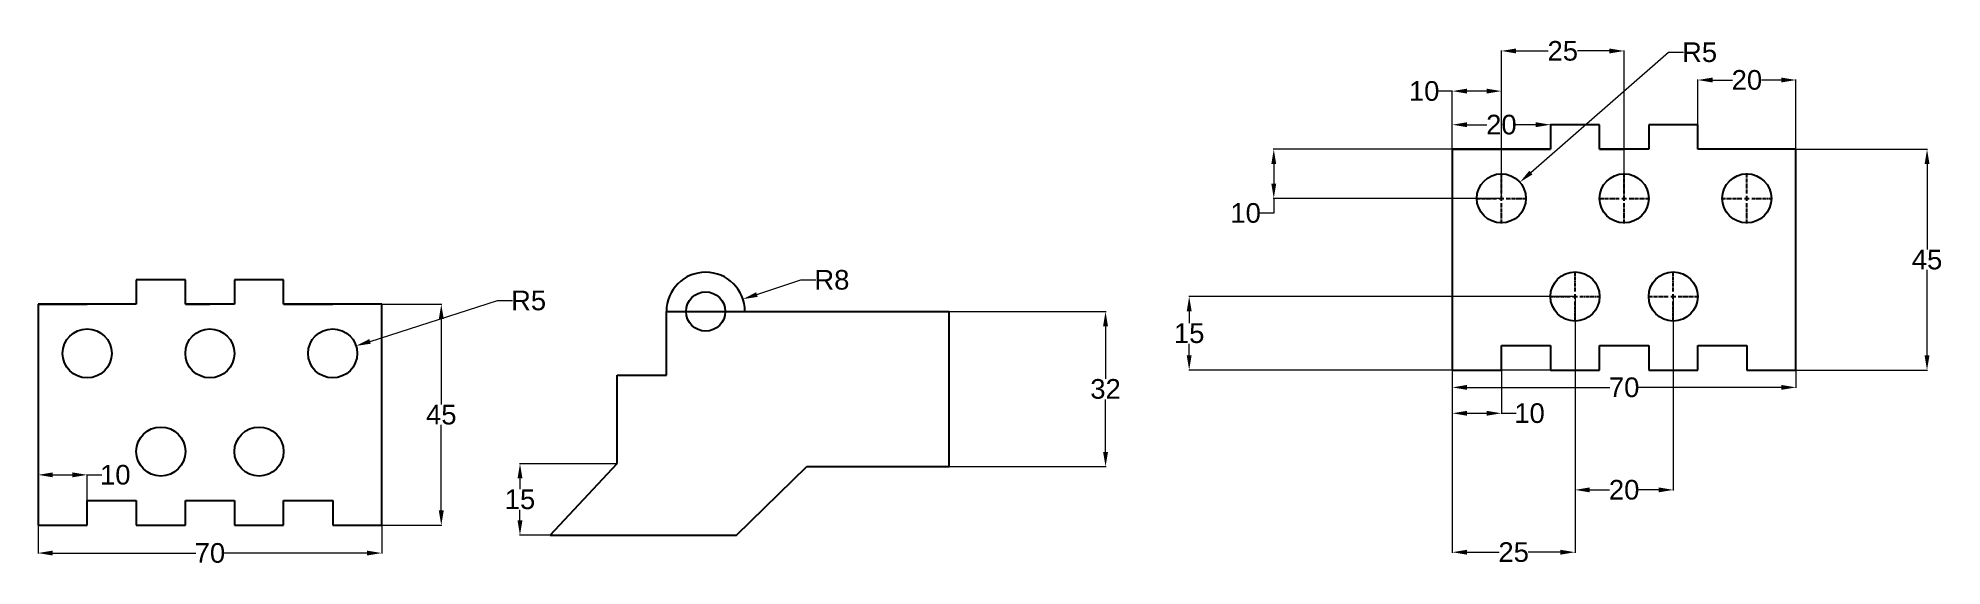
# Model space of a CAD drawing. Header units: inches. Extents: x 51 to 5125, y 41 to 357.
# Drawn here: x 50.6 to 438.4, y 40.8 to 148.4 of the extents above; entities that cross this region are included whole.
import ezdxf

# ---------------------------------------------------------------- set-up
doc = ezdxf.new("R2010")
doc.units = ezdxf.units.IN
doc.header["$MEASUREMENT"] = 0
doc.linetypes.add('CENTER2', pattern=[1.125, 0.75, -0.125, 0.125, -0.125])
doc.layers.add('AM_5', color=3, linetype='Continuous', lineweight=15)
doc.styles.get("Standard").update_dxf_attribs({"font": 'arial.ttf'})
doc.dimstyles.new('AM_ANSI$0', dxfattribs={"dimtxt": 4, "dimasz": 3, "dimexe": 0.1, "dimexo": 0.05, "dimgap": 0.06, "dimtad": 0, "dimtih": 1, "dimtoh": 1, "dimdec": 0, "dimzin": 7, "dimdsep": 46, "dimtxsty": 'Standard', "dimcen": 0, "dimclrd": 2, "dimclre": 1, "dimclrt": 3, "dimadec": 0, "dimazin": 2, "dimtp": 0.1, "dimtm": 0.1, "dimtfac": 0.71, "dimtdec": 0, "dimtofl": 0, "dimtmove": 0, "dimatfit": 3, "dimfxl": 1, "dimtfillclr": 1, "dimtolj": 1, "dimtzin": 7, "dimlwd": -1, "dimlwe": -1, "dimarcsym": 1})
doc.dimstyles.new('AM_ANSI$4', dxfattribs={"dimtxt": 4, "dimasz": 3, "dimexe": 0.1, "dimexo": 0.05, "dimgap": 0.06, "dimtad": 0, "dimtih": 1, "dimtoh": 1, "dimdec": 0, "dimzin": 7, "dimdsep": 46, "dimtxsty": 'Standard', "dimcen": 0, "dimclrd": 2, "dimclre": 1, "dimclrt": 3, "dimadec": 0, "dimazin": 2, "dimtp": 0.1, "dimtm": 0.1, "dimtfac": 0.71, "dimtdec": 0, "dimtofl": 0, "dimtmove": 0, "dimatfit": 0, "dimfxl": 1, "dimtfillclr": 1, "dimtolj": 1, "dimtzin": 7, "dimlwd": -1, "dimlwe": -1, "dimarcsym": 1})

msp = doc.modelspace()

# ---------------------------------------------------------------- blocks, each defined once
blk = doc.blocks.new('*D4')
at = {"layer": 'AM_5', "color": 1, "linetype": 'ByBlock', "transparency": 16777216}
for p, q in [((50.63, 49.1), (50.63, 43.37)), ((120.63, 49.1), (120.63, 43.37))]:
    blk.add_line(p, q, dxfattribs=at)
at = {"layer": 'AM_5', "color": 2, "linetype": 'ByBlock', "transparency": 16777216}
for p, q in [((53.63, 43.47), (82.73, 43.47)), ((117.63, 43.47), (88.53, 43.47))]:
    blk.add_line(p, q, dxfattribs=at)
at = {"layer": 'AM_5', "color": 2, "transparency": 16777216}
for points in [[(53.63, 43.97), (53.63, 42.97), (50.63, 43.47)], [(117.63, 43.97), (117.63, 42.97), (120.63, 43.47)]]:
    blk.add_solid(points, dxfattribs=at)
at = {"layer": 'Defpoints', "color": 0, "transparency": 16777216}
for p in [(50.63, 49.15), (120.63, 49.15), (120.63, 43.47)]:
    blk.add_point(p, dxfattribs=at)
at = {"layer": 'AM_5', "color": 3, "transparency": 16777216, "insert": (85.63, 43.47), "char_height": 4, "attachment_point": 5}
blk.add_mtext('\\A1;70', dxfattribs=at)
blk = doc.blocks.new('*D5')
at = {"layer": 'AM_5', "color": 1, "linetype": 'ByBlock', "transparency": 16777216}
for p, q in [((50.63, 52.45), (50.63, 59.5)), ((60.63, 52.45), (60.63, 59.5))]:
    blk.add_line(p, q, dxfattribs=at)
at = {"layer": 'AM_5', "color": 2, "linetype": 'ByBlock', "transparency": 16777216}
for p, q in [((53.63, 59.4), (57.63, 59.4)), ((60.63, 59.4), (63.63, 59.4))]:
    blk.add_line(p, q, dxfattribs=at)
at = {"layer": 'AM_5', "color": 2, "transparency": 16777216}
for points in [[(53.63, 59.9), (53.63, 58.9), (50.63, 59.4)], [(57.63, 59.9), (57.63, 58.9), (60.63, 59.4)]]:
    blk.add_solid(points, dxfattribs=at)
at = {"layer": 'Defpoints', "color": 0, "transparency": 16777216}
for p in [(60.63, 59.4), (50.63, 52.4), (60.63, 52.4)]:
    blk.add_point(p, dxfattribs=at)
at = {"layer": 'AM_5', "color": 3, "transparency": 16777216, "insert": (66.36, 59.4), "char_height": 4, "attachment_point": 5}
blk.add_mtext('\\A1;10', dxfattribs=at)
blk = doc.blocks.new('*D6')
at = {"layer": 'AM_5', "color": 1, "linetype": 'ByBlock', "transparency": 16777216}
for p, q in [((117.45, 94.15), (132.85, 94.15)), ((117.45, 49.15), (132.85, 49.15))]:
    blk.add_line(p, q, dxfattribs=at)
at = {"layer": 'AM_5', "color": 2, "linetype": 'ByBlock', "transparency": 16777216}
for p, q in [((132.75, 91.15), (132.75, 73.74)), ((132.75, 52.15), (132.75, 69.56))]:
    blk.add_line(p, q, dxfattribs=at)
at = {"layer": 'AM_5', "color": 2, "transparency": 16777216}
for points in [[(132.25, 91.15), (133.25, 91.15), (132.75, 94.15)], [(132.25, 52.15), (133.25, 52.15), (132.75, 49.15)]]:
    blk.add_solid(points, dxfattribs=at)
at = {"layer": 'Defpoints', "color": 0, "transparency": 16777216}
for p in [(117.4, 94.15), (117.4, 49.15), (132.75, 49.15)]:
    blk.add_point(p, dxfattribs=at)
at = {"layer": 'AM_5', "color": 3, "transparency": 16777216, "insert": (132.75, 71.65), "char_height": 4, "attachment_point": 5}
blk.add_mtext('\\A1;45', dxfattribs=at)
blk = doc.blocks.new('*D7')
at = {"layer": 'AM_5', "color": 2, "linetype": 'ByBlock', "transparency": 16777216}
for p, q in [((118.25, 86.59), (144.23, 94.91)), ((144.23, 94.91), (147.23, 94.91))]:
    blk.add_line(p, q, dxfattribs=at)
at = {"layer": 'AM_5', "color": 2, "transparency": 16777216}
blk.add_solid([(118.1, 87.07), (118.4, 86.12), (115.39, 85.68)], dxfattribs=at)
at = {"layer": 'Defpoints', "color": 0, "transparency": 16777216}
for p in [(115.39, 85.68), (110.63, 84.15)]:
    blk.add_point(p, dxfattribs=at)
at = {"layer": 'AM_5', "color": 3, "transparency": 16777216, "insert": (150.53, 94.91), "char_height": 4, "attachment_point": 5}
blk.add_mtext('\\A1;R5', dxfattribs=at)
blk = doc.blocks.new('*D8')
at = {"layer": 'AM_5', "color": 2, "linetype": 'ByBlock', "transparency": 16777216}
for p, q in [((197.04, 96.14), (206.01, 99.12)), ((206.01, 99.12), (209.01, 99.12))]:
    blk.add_line(p, q, dxfattribs=at)
at = {"layer": 'AM_5', "color": 2, "transparency": 16777216}
blk.add_solid([(196.88, 96.62), (197.19, 95.67), (194.19, 95.2)], dxfattribs=at)
at = {"layer": 'Defpoints', "color": 0, "transparency": 16777216}
for p in [(194.19, 95.2), (186.59, 92.68)]:
    blk.add_point(p, dxfattribs=at)
at = {"layer": 'AM_5', "color": 3, "transparency": 16777216, "insert": (212.3, 99.12), "char_height": 4, "attachment_point": 5}
blk.add_mtext('\\A1;R8', dxfattribs=at)
blk = doc.blocks.new('*D9')
at = {"layer": 'AM_5', "color": 1, "linetype": 'ByBlock', "transparency": 16777216}
for p, q in [((168.54, 61.68), (148.68, 61.68)), ((168.54, 47.11), (148.68, 47.11))]:
    blk.add_line(p, q, dxfattribs=at)
at = {"layer": 'AM_5', "color": 2, "linetype": 'ByBlock', "transparency": 16777216}
for p, q in [((148.78, 58.68), (148.78, 56.5)), ((148.78, 50.11), (148.78, 52.3))]:
    blk.add_line(p, q, dxfattribs=at)
at = {"layer": 'AM_5', "color": 2, "transparency": 16777216}
for points in [[(148.28, 58.68), (149.28, 58.68), (148.78, 61.68)], [(148.28, 50.11), (149.28, 50.11), (148.78, 47.11)]]:
    blk.add_solid(points, dxfattribs=at)
at = {"layer": 'Defpoints', "color": 0, "transparency": 16777216}
for p in [(168.59, 61.68), (148.78, 47.11), (168.59, 47.11)]:
    blk.add_point(p, dxfattribs=at)
at = {"layer": 'AM_5', "color": 3, "transparency": 16777216, "insert": (148.78, 54.4), "char_height": 4, "attachment_point": 5}
blk.add_mtext('\\A1;15', dxfattribs=at)
blk = doc.blocks.new('*D10')
at = {"layer": 'AM_5', "color": 1, "linetype": 'ByBlock', "transparency": 16777216}
for p, q in [((236.25, 92.68), (268.14, 92.68)), ((236.25, 61.09), (268.14, 61.09))]:
    blk.add_line(p, q, dxfattribs=at)
at = {"layer": 'AM_5', "color": 2, "linetype": 'ByBlock', "transparency": 16777216}
for p, q in [((268.04, 89.68), (268.04, 78.99)), ((268.04, 64.09), (268.04, 74.78))]:
    blk.add_line(p, q, dxfattribs=at)
at = {"layer": 'AM_5', "color": 2, "transparency": 16777216}
for points in [[(267.54, 89.68), (268.54, 89.68), (268.04, 92.68)], [(267.54, 64.09), (268.54, 64.09), (268.04, 61.09)]]:
    blk.add_solid(points, dxfattribs=at)
at = {"layer": 'Defpoints', "color": 0, "transparency": 16777216}
for p in [(236.2, 92.68), (236.2, 61.09), (268.04, 61.09)]:
    blk.add_point(p, dxfattribs=at)
at = {"layer": 'AM_5', "color": 3, "transparency": 16777216, "insert": (268.04, 76.89), "char_height": 4, "attachment_point": 5}
blk.add_mtext('\\A1;32', dxfattribs=at)
blk = doc.blocks.new('*D16')
at = {"layer": 'AM_5', "color": 1, "linetype": 'ByBlock', "transparency": 16777216}
for p, q in [((338.66, 80.69), (338.66, 71.85)), ((348.66, 80.69), (348.66, 71.85))]:
    blk.add_line(p, q, dxfattribs=at)
at = {"layer": 'AM_5', "color": 2, "linetype": 'ByBlock', "transparency": 16777216}
for p, q in [((341.66, 71.95), (345.66, 71.95)), ((348.66, 71.95), (351.66, 71.95))]:
    blk.add_line(p, q, dxfattribs=at)
at = {"layer": 'AM_5', "color": 2, "transparency": 16777216}
for points in [[(341.66, 72.45), (341.66, 71.45), (338.66, 71.95)], [(345.66, 72.45), (345.66, 71.45), (348.66, 71.95)]]:
    blk.add_solid(points, dxfattribs=at)
at = {"layer": 'Defpoints', "color": 0, "transparency": 16777216}
for p in [(338.66, 80.74), (348.66, 80.74), (348.66, 71.95)]:
    blk.add_point(p, dxfattribs=at)
at = {"layer": 'AM_5', "color": 3, "transparency": 16777216, "insert": (354.39, 71.95), "char_height": 4, "attachment_point": 5}
blk.add_mtext('\\A1;10', dxfattribs=at)
blk = doc.blocks.new('*D18')
at = {"layer": 'AM_5', "color": 1, "linetype": 'ByBlock', "transparency": 16777216}
for p, q in [((338.66, 80.69), (338.66, 77.12)), ((408.66, 80.69), (408.66, 77.12))]:
    blk.add_line(p, q, dxfattribs=at)
at = {"layer": 'AM_5', "color": 2, "linetype": 'ByBlock', "transparency": 16777216}
for p, q in [((341.66, 77.22), (370.75, 77.22)), ((405.66, 77.22), (376.56, 77.22))]:
    blk.add_line(p, q, dxfattribs=at)
at = {"layer": 'AM_5', "color": 2, "transparency": 16777216}
for points in [[(341.66, 77.72), (341.66, 76.72), (338.66, 77.22)], [(405.66, 77.72), (405.66, 76.72), (408.66, 77.22)]]:
    blk.add_solid(points, dxfattribs=at)
at = {"layer": 'Defpoints', "color": 0, "transparency": 16777216}
for p in [(338.66, 80.74), (408.66, 80.74), (408.66, 77.22)]:
    blk.add_point(p, dxfattribs=at)
at = {"layer": 'AM_5', "color": 3, "transparency": 16777216, "insert": (373.66, 77.22), "char_height": 4, "attachment_point": 5}
blk.add_mtext('\\A1;70', dxfattribs=at)
blk = doc.blocks.new('*D17')
at = {"layer": 'AM_5', "color": 1, "linetype": 'ByBlock', "transparency": 16777216}
for p, q in [((338.66, 125.79), (338.66, 130.84)), ((358.66, 128.29), (358.66, 130.84))]:
    blk.add_line(p, q, dxfattribs=at)
at = {"layer": 'AM_5', "color": 2, "linetype": 'ByBlock', "transparency": 16777216}
for p, q in [((341.66, 130.74), (345.7, 130.74)), ((355.66, 130.74), (351.61, 130.74))]:
    blk.add_line(p, q, dxfattribs=at)
at = {"layer": 'AM_5', "color": 2, "transparency": 16777216}
for points in [[(341.66, 131.24), (341.66, 130.24), (338.66, 130.74)], [(355.66, 131.24), (355.66, 130.24), (358.66, 130.74)]]:
    blk.add_solid(points, dxfattribs=at)
at = {"layer": 'Defpoints', "color": 0, "transparency": 16777216}
for p in [(358.66, 130.74), (358.66, 128.24), (338.66, 125.74)]:
    blk.add_point(p, dxfattribs=at)
at = {"layer": 'AM_5', "color": 3, "transparency": 16777216, "insert": (348.66, 130.74), "char_height": 4, "attachment_point": 5}
blk.add_mtext('\\A1;20', dxfattribs=at)
blk = doc.blocks.new('*D19')
at = {"layer": 'AM_5', "color": 1, "linetype": 'ByBlock', "transparency": 16777216}
for p, q in [((408.71, 125.74), (435.45, 125.74)), ((408.71, 80.74), (435.45, 80.74))]:
    blk.add_line(p, q, dxfattribs=at)
at = {"layer": 'AM_5', "color": 2, "linetype": 'ByBlock', "transparency": 16777216}
for p, q in [((435.35, 122.74), (435.35, 105.33)), ((435.35, 83.74), (435.35, 101.14))]:
    blk.add_line(p, q, dxfattribs=at)
at = {"layer": 'AM_5', "color": 2, "transparency": 16777216}
for points in [[(434.85, 122.74), (435.85, 122.74), (435.35, 125.74)], [(434.85, 83.74), (435.85, 83.74), (435.35, 80.74)]]:
    blk.add_solid(points, dxfattribs=at)
at = {"layer": 'Defpoints', "color": 0, "transparency": 16777216}
for p in [(408.66, 125.74), (408.66, 80.74), (435.35, 80.74)]:
    blk.add_point(p, dxfattribs=at)
at = {"layer": 'AM_5', "color": 3, "transparency": 16777216, "insert": (435.35, 103.24), "char_height": 4, "attachment_point": 5}
blk.add_mtext('\\A1;45', dxfattribs=at)
blk = doc.blocks.new('*D20')
at = {"layer": 'AM_5', "color": 1, "linetype": 'ByBlock', "transparency": 16777216}
for p, q in [((338.66, 80.69), (338.66, 43.54)), ((363.66, 80.69), (363.66, 43.54))]:
    blk.add_line(p, q, dxfattribs=at)
at = {"layer": 'AM_5', "color": 2, "linetype": 'ByBlock', "transparency": 16777216}
for p, q in [((341.66, 43.64), (348.18, 43.64)), ((360.66, 43.64), (354.13, 43.64))]:
    blk.add_line(p, q, dxfattribs=at)
at = {"layer": 'AM_5', "color": 2, "transparency": 16777216}
for points in [[(341.66, 44.14), (341.66, 43.14), (338.66, 43.64)], [(360.66, 44.14), (360.66, 43.14), (363.66, 43.64)]]:
    blk.add_solid(points, dxfattribs=at)
at = {"layer": 'Defpoints', "color": 0, "transparency": 16777216}
for p in [(338.66, 80.74), (363.66, 80.74), (363.66, 43.64)]:
    blk.add_point(p, dxfattribs=at)
at = {"layer": 'AM_5', "color": 3, "transparency": 16777216, "insert": (351.16, 43.64), "char_height": 4, "attachment_point": 5}
blk.add_mtext('\\A1;25', dxfattribs=at)
blk = doc.blocks.new('*D21')
at = {"layer": 'AM_5', "color": 1, "linetype": 'ByBlock', "transparency": 16777216}
for p, q in [((363.61, 95.74), (284.97, 95.74)), ((363.61, 80.74), (284.97, 80.74))]:
    blk.add_line(p, q, dxfattribs=at)
at = {"layer": 'AM_5', "color": 2, "linetype": 'ByBlock', "transparency": 16777216}
for p, q in [((285.07, 92.74), (285.07, 90.34)), ((285.07, 83.74), (285.07, 86.13))]:
    blk.add_line(p, q, dxfattribs=at)
at = {"layer": 'AM_5', "color": 2, "transparency": 16777216}
for points in [[(284.57, 92.74), (285.57, 92.74), (285.07, 95.74)], [(284.57, 83.74), (285.57, 83.74), (285.07, 80.74)]]:
    blk.add_solid(points, dxfattribs=at)
at = {"layer": 'Defpoints', "color": 0, "transparency": 16777216}
for p in [(285.07, 95.74), (363.66, 95.74), (363.66, 80.74)]:
    blk.add_point(p, dxfattribs=at)
at = {"layer": 'AM_5', "color": 3, "transparency": 16777216, "insert": (285.07, 88.24), "char_height": 4, "attachment_point": 5}
blk.add_mtext('\\A1;15', dxfattribs=at)
blk = doc.blocks.new('*D22')
at = {"layer": 'AM_5', "color": 2, "linetype": 'ByBlock', "transparency": 16777216}
for p, q in [((354.68, 121), (382.72, 145.49)), ((382.72, 145.49), (385.72, 145.49))]:
    blk.add_line(p, q, dxfattribs=at)
at = {"layer": 'AM_5', "color": 2, "transparency": 16777216}
blk.add_solid([(354.35, 121.37), (355.01, 120.62), (352.42, 119.02)], dxfattribs=at)
at = {"layer": 'Defpoints', "color": 0, "transparency": 16777216}
for p in [(352.42, 119.02), (348.66, 115.74)]:
    blk.add_point(p, dxfattribs=at)
at = {"layer": 'AM_5', "color": 3, "transparency": 16777216, "insert": (389.02, 145.49), "char_height": 4, "attachment_point": 5}
blk.add_mtext('\\A1;R5', dxfattribs=at)
blk = doc.blocks.new('*D23')
at = {"layer": 'AM_5', "color": 1, "linetype": 'ByBlock', "transparency": 16777216}
for p, q in [((348.66, 115.79), (348.66, 145.87)), ((373.66, 115.79), (373.66, 145.87))]:
    blk.add_line(p, q, dxfattribs=at)
at = {"layer": 'AM_5', "color": 2, "linetype": 'ByBlock', "transparency": 16777216}
for p, q in [((351.66, 145.77), (358.18, 145.77)), ((370.66, 145.77), (364.13, 145.77))]:
    blk.add_line(p, q, dxfattribs=at)
at = {"layer": 'AM_5', "color": 2, "transparency": 16777216}
for points in [[(351.66, 146.27), (351.66, 145.27), (348.66, 145.77)], [(370.66, 146.27), (370.66, 145.27), (373.66, 145.77)]]:
    blk.add_solid(points, dxfattribs=at)
at = {"layer": 'Defpoints', "color": 0, "transparency": 16777216}
for p in [(373.66, 145.77), (348.66, 115.74), (373.66, 115.74)]:
    blk.add_point(p, dxfattribs=at)
at = {"layer": 'AM_5', "color": 3, "transparency": 16777216, "insert": (361.16, 145.77), "char_height": 4, "attachment_point": 5}
blk.add_mtext('\\A1;25', dxfattribs=at)
blk = doc.blocks.new('*D24')
at = {"layer": 'AM_5', "color": 2, "linetype": 'ByBlock', "transparency": 16777216}
for p, q in [((338.66, 137.59), (335.66, 137.59)), ((345.66, 137.59), (341.66, 137.59))]:
    blk.add_line(p, q, dxfattribs=at)
at = {"layer": 'AM_5', "color": 1, "linetype": 'ByBlock', "transparency": 16777216}
for p, q in [((338.66, 115.79), (338.66, 137.69)), ((348.66, 115.79), (348.66, 137.69))]:
    blk.add_line(p, q, dxfattribs=at)
at = {"layer": 'AM_5', "color": 2, "transparency": 16777216}
for points in [[(341.66, 138.09), (341.66, 137.09), (338.66, 137.59)], [(345.66, 138.09), (345.66, 137.09), (348.66, 137.59)]]:
    blk.add_solid(points, dxfattribs=at)
at = {"layer": 'Defpoints', "color": 0, "transparency": 16777216}
for p in [(338.66, 137.59), (338.66, 115.74), (348.66, 115.74)]:
    blk.add_point(p, dxfattribs=at)
at = {"layer": 'AM_5', "color": 3, "transparency": 16777216, "insert": (332.93, 137.59), "char_height": 4, "attachment_point": 5}
blk.add_mtext('\\A1;10', dxfattribs=at)
blk = doc.blocks.new('*D25')
at = {"layer": 'AM_5', "color": 1, "linetype": 'ByBlock', "transparency": 16777216}
for p, q in [((363.66, 95.69), (363.66, 56.24)), ((383.66, 95.69), (383.66, 56.24))]:
    blk.add_line(p, q, dxfattribs=at)
at = {"layer": 'AM_5', "color": 2, "linetype": 'ByBlock', "transparency": 16777216}
for p, q in [((366.66, 56.34), (370.7, 56.34)), ((380.66, 56.34), (376.61, 56.34))]:
    blk.add_line(p, q, dxfattribs=at)
at = {"layer": 'AM_5', "color": 2, "transparency": 16777216}
for points in [[(366.66, 56.84), (366.66, 55.84), (363.66, 56.34)], [(380.66, 56.84), (380.66, 55.84), (383.66, 56.34)]]:
    blk.add_solid(points, dxfattribs=at)
at = {"layer": 'Defpoints', "color": 0, "transparency": 16777216}
for p in [(363.66, 95.74), (383.66, 95.74), (383.66, 56.34)]:
    blk.add_point(p, dxfattribs=at)
at = {"layer": 'AM_5', "color": 3, "transparency": 16777216, "insert": (373.66, 56.34), "char_height": 4, "attachment_point": 5}
blk.add_mtext('\\A1;20', dxfattribs=at)
blk = doc.blocks.new('*D26')
at = {"layer": 'AM_5', "color": 1, "linetype": 'ByBlock', "transparency": 16777216}
for p, q in [((388.66, 125.79), (388.66, 139.95)), ((408.66, 125.79), (408.66, 139.95))]:
    blk.add_line(p, q, dxfattribs=at)
at = {"layer": 'AM_5', "color": 2, "linetype": 'ByBlock', "transparency": 16777216}
for p, q in [((391.66, 139.85), (395.7, 139.85)), ((405.66, 139.85), (401.61, 139.85))]:
    blk.add_line(p, q, dxfattribs=at)
at = {"layer": 'AM_5', "color": 2, "transparency": 16777216}
for points in [[(391.66, 140.35), (391.66, 139.35), (388.66, 139.85)], [(405.66, 140.35), (405.66, 139.35), (408.66, 139.85)]]:
    blk.add_solid(points, dxfattribs=at)
at = {"layer": 'Defpoints', "color": 0, "transparency": 16777216}
for p in [(408.66, 139.85), (388.66, 125.74), (408.66, 125.74)]:
    blk.add_point(p, dxfattribs=at)
at = {"layer": 'AM_5', "color": 3, "transparency": 16777216, "insert": (398.66, 139.85), "char_height": 4, "attachment_point": 5}
blk.add_mtext('\\A1;20', dxfattribs=at)
blk = doc.blocks.new('*D27')
at = {"layer": 'AM_5', "color": 1, "linetype": 'ByBlock', "transparency": 16777216}
for p, q in [((348.61, 125.74), (302.2, 125.74)), ((348.61, 115.74), (302.2, 115.74))]:
    blk.add_line(p, q, dxfattribs=at)
at = {"layer": 'AM_5', "color": 2, "linetype": 'ByBlock', "transparency": 16777216}
for p, q in [((302.3, 122.74), (302.3, 118.74)), ((302.3, 112.74), (299.3, 112.74)), ((302.3, 115.74), (302.3, 112.74))]:
    blk.add_line(p, q, dxfattribs=at)
at = {"layer": 'AM_5', "color": 2, "transparency": 16777216}
for points in [[(301.8, 122.74), (302.8, 122.74), (302.3, 125.74)], [(301.8, 118.74), (302.8, 118.74), (302.3, 115.74)]]:
    blk.add_solid(points, dxfattribs=at)
at = {"layer": 'Defpoints', "color": 0, "transparency": 16777216}
for p in [(348.66, 125.74), (302.3, 115.74), (348.66, 115.74)]:
    blk.add_point(p, dxfattribs=at)
at = {"layer": 'AM_5', "color": 3, "transparency": 16777216, "insert": (296.57, 112.74), "char_height": 4, "attachment_point": 5}
blk.add_mtext('\\A1;10', dxfattribs=at)
blk = doc.blocks.new('*U11')
at = {"color": 0, "linetype": 'CENTER2', "transparency": 16777216}
for p, q in [((0, 1), (0, 5.12)), ((-5.12, 0), (-1, 0)), ((1, 0), (5.12, 0)), ((0, -5.12), (0, -1))]:
    blk.add_line(p, q, dxfattribs=at)
at = {"color": 0, "linetype": 'Continuous', "transparency": 16777216}
for p, q in [((-0.5, 0), (0.5, 0)), ((0, -0.5), (0, 0.5))]:
    blk.add_line(p, q, dxfattribs=at)
blk = doc.blocks.new('*U12')
at = {"color": 0, "linetype": 'CENTER2', "transparency": 16777216}
for p, q in [((0, 1), (0, 5.12)), ((-5.12, 0), (-1, 0)), ((1, 0), (5.12, 0)), ((0, -5.12), (0, -1))]:
    blk.add_line(p, q, dxfattribs=at)
at = {"color": 0, "linetype": 'Continuous', "transparency": 16777216}
for p, q in [((-0.5, 0), (0.5, 0)), ((0, -0.5), (0, 0.5))]:
    blk.add_line(p, q, dxfattribs=at)
blk = doc.blocks.new('*U13')
at = {"color": 0, "linetype": 'CENTER2', "transparency": 16777216}
for p, q in [((0, 1), (0, 5.12)), ((-5.12, 0), (-1, 0)), ((1, 0), (5.12, 0)), ((0, -5.12), (0, -1))]:
    blk.add_line(p, q, dxfattribs=at)
at = {"color": 0, "linetype": 'Continuous', "transparency": 16777216}
for p, q in [((-0.5, 0), (0.5, 0)), ((0, -0.5), (0, 0.5))]:
    blk.add_line(p, q, dxfattribs=at)
blk = doc.blocks.new('*U14')
at = {"color": 0, "linetype": 'CENTER2', "transparency": 16777216}
for p, q in [((0, 1), (0, 5.12)), ((-5.12, 0), (-1, 0)), ((1, 0), (5.12, 0)), ((0, -5.12), (0, -1))]:
    blk.add_line(p, q, dxfattribs=at)
at = {"color": 0, "linetype": 'Continuous', "transparency": 16777216}
for p, q in [((-0.5, 0), (0.5, 0)), ((0, -0.5), (0, 0.5))]:
    blk.add_line(p, q, dxfattribs=at)
blk = doc.blocks.new('*U15')
at = {"color": 0, "linetype": 'CENTER2', "transparency": 16777216}
for p, q in [((0, 1), (0, 5.12)), ((-5.12, 0), (-1, 0)), ((1, 0), (5.12, 0)), ((0, -5.12), (0, -1))]:
    blk.add_line(p, q, dxfattribs=at)
at = {"color": 0, "linetype": 'Continuous', "transparency": 16777216}
for p, q in [((-0.5, 0), (0.5, 0)), ((0, -0.5), (0, 0.5))]:
    blk.add_line(p, q, dxfattribs=at)

# ---------------------------------------------------------------- dimensions: what is measured, and where the dimension line sits
at = {"layer": 'AM_5'}
for base, p1, p2, picture, middle in [((373.6558, 145.77125), (348.6558, 115.73579), (373.6558, 115.73579), '*D23', (361.1558, 145.77125)), ((338.6558, 137.58974), (348.6558, 115.73579), (338.6558, 115.73579), '*D24', (332.92595, 137.58974)), ((358.6558, 130.73579), (338.6558, 125.73579), (358.6558, 128.23579), '*D17', (348.6558, 130.73579)), ((383.6558, 56.33881), (363.6558, 95.73579), (383.6558, 95.73579), '*D25', (373.6558, 56.33881)), ((348.6558, 71.95296), (338.6558, 80.73579), (348.6558, 80.73579), '*D16', (354.38565, 71.95296)), ((408.6558, 77.21578), (338.6558, 80.73579), (408.6558, 80.73579), '*D18', (373.6558, 77.21578)), ((363.6558, 43.64335), (338.6558, 80.73579), (363.6558, 80.73579), '*D20', (351.1558, 43.64335)), ((60.63137, 59.39861), (50.63137, 52.40296), (60.63137, 52.40296), '*D5', (66.36122, 59.39861)), ((120.63137, 43.46877), (50.63137, 49.15073), (120.63137, 49.15073), '*D4', (85.63137, 43.46877))]:
    dim = msp.add_linear_dim(base=base, p1=p1, p2=p2, dimstyle='AM_ANSI$0', override={"dimpost": ''}, dxfattribs=at)
    dim.commit()
    dim.dimension.update_dxf_attribs({"geometry": picture, "text_midpoint": middle})
for center, mpoint, picture, middle in [((348.6558, 115.73579), (352.42179, 119.02476), '*D22', (389.02456, 145.48913)), ((186.59443, 92.6842), (194.18848, 95.20024), '*D8', (212.29917, 99.1169)), ((110.63137, 84.15073), (115.39302, 85.67608), '*D7', (150.53397, 94.91496))]:
    dim = msp.add_radius_dim(center=center, mpoint=mpoint, dimstyle='AM_ANSI$4', override={"dimpost": ''}, dxfattribs=at)
    dim.commit()
    dim.dimension.update_dxf_attribs({"geometry": picture, "text_midpoint": middle, "dimtype": 164})
dim = msp.add_linear_dim(base=(408.6558, 139.84671), p1=(388.6558, 125.73579), p2=(408.6558, 125.73579), dimstyle='AM_ANSI$0', dxfattribs=at)
dim.commit()
dim.dimension.update_dxf_attribs({"geometry": '*D26', "text_midpoint": (398.6558, 139.84671)})
for base, p1, p2, picture, middle in [((302.30153, 115.73579), (348.6558, 125.73579), (348.6558, 115.73579), '*D27', (296.57168, 112.73579)), ((435.35217, 80.73579), (408.6558, 125.73579), (408.6558, 80.73579), '*D19', (435.35217, 103.23579)), ((132.7533, 49.15073), (117.39727, 94.15073), (117.39727, 49.15073), '*D6', (132.7533, 71.65073)), ((285.06992, 95.73579), (363.6558, 80.73579), (363.6558, 95.73579), '*D21', (285.06992, 88.23579)), ((268.04381, 61.08638), (236.20366, 92.6842), (236.20366, 61.08638), '*D10', (268.04381, 76.88529)), ((148.77601, 47.11332), (168.59443, 61.6842), (168.59443, 47.11332), '*D9', (148.77601, 54.39876))]:
    dim = msp.add_linear_dim(base=base, p1=p1, p2=p2, angle=90, dimstyle='AM_ANSI$0', override={"dimpost": ''}, dxfattribs=at)
    dim.commit()
    dim.dimension.update_dxf_attribs({"geometry": picture, "text_midpoint": middle})

# ---------------------------------------------------------------- linework, layer by layer
for p, q in [((368.6558, 130.73579), (358.6558, 130.73579)), ((358.6558, 130.73579), (358.6558, 125.73579)), ((368.6558, 125.73579), (368.6558, 130.73579)), ((388.6558, 130.73579), (378.6558, 130.73579)), ((378.6558, 130.73579), (378.6558, 125.73579)), ((388.6558, 125.73579), (388.6558, 130.73579)), ((358.6558, 125.73579), (338.6558, 125.73579)), ((338.6558, 125.73579), (338.6558, 80.73579)), ((338.6558, 125.73579), (338.6558, 115.73579)), ((338.6558, 125.73579), (358.6558, 125.73579)), ((338.6558, 125.73579), (348.6558, 125.73579)), ((378.6558, 125.73579), (368.6558, 125.73579)), ((368.6558, 125.73579), (373.6558, 125.73579)), ((408.6558, 125.73579), (388.6558, 125.73579)), ((408.6558, 125.73579), (398.6558, 125.73579)), ((408.6558, 80.73579), (408.6558, 125.73579)), ((80.63137, 99.15073), (70.63137, 99.15073)), ((70.63137, 99.15073), (70.63137, 94.15073)), ((80.63137, 94.15073), (80.63137, 99.15073)), ((100.63137, 99.15073), (90.63137, 99.15073)), ((90.63137, 99.15073), (90.63137, 94.15073)), ((100.63137, 94.15073), (100.63137, 99.15073)), ((70.63137, 94.15073), (50.63137, 94.15073)), ((50.63137, 94.15073), (50.63137, 49.15073)), ((50.63137, 94.15073), (50.63137, 94.15073)), ((50.63137, 94.15073), (50.63137, 84.15073)), ((50.63137, 94.15073), (50.63137, 84.15073)), ((50.63137, 94.15073), (60.63137, 94.15073)), ((90.63137, 94.15073), (80.63137, 94.15073)), ((80.63137, 94.15073), (85.63137, 94.15073)), ((80.63137, 94.15073), (80.63137, 94.15073)), ((80.63137, 94.15073), (85.63137, 94.15073)), ((120.63137, 94.15073), (100.63137, 94.15073)), ((100.63137, 94.15073), (110.63137, 94.15073)), ((120.63137, 49.15073), (120.63137, 94.15073)), ((178.59443, 79.6842), (178.59443, 92.6842)), ((178.59443, 92.6842), (236.20366, 92.6842)), ((236.20366, 61.08638), (236.20366, 92.6842)), ((348.6558, 80.73579), (348.6558, 85.73579)), ((348.6558, 85.73579), (358.6558, 85.73579)), ((358.6558, 85.73579), (358.6558, 80.73579)), ((368.6558, 80.73579), (368.6558, 85.73579)), ((368.6558, 85.73579), (368.6558, 85.73579)), ((368.6558, 85.73579), (378.6558, 85.73579)), ((378.6558, 85.73579), (378.6558, 80.73579)), ((388.6558, 80.73579), (388.6558, 85.73579)), ((388.6558, 85.73579), (398.6558, 85.73579)), ((398.6558, 85.73579), (398.6558, 80.73579)), ((168.59443, 61.6842), (168.59443, 79.6842)), ((168.59443, 79.6842), (178.59443, 79.6842)), ((236.20366, 80.3523), (236.20366, 80.3523)), ((338.6558, 80.73579), (348.6558, 80.73579)), ((338.6558, 80.73579), (348.6558, 80.73579)), ((338.6558, 80.73579), (348.6558, 80.73579)), ((358.6558, 80.73579), (368.6558, 80.73579)), ((358.6558, 80.73579), (368.6558, 80.73579)), ((358.6558, 80.73579), (363.6558, 80.73579)), ((358.6558, 80.73579), (368.6558, 80.73579)), ((358.6558, 80.73579), (358.6558, 80.73579)), ((358.6558, 80.73579), (368.6558, 80.73579)), ((363.6558, 80.73579), (368.6558, 80.73579)), ((363.6558, 80.73579), (363.6558, 80.73579)), ((378.6558, 80.73579), (388.6558, 80.73579)), ((378.6558, 80.73579), (388.6558, 80.73579)), ((378.6558, 80.73579), (388.6558, 80.73579)), ((378.6558, 80.73579), (388.6558, 80.73579)), ((378.6558, 80.73579), (383.6558, 80.73579)), ((398.6558, 80.73579), (408.6558, 80.73579)), ((154.89445, 47.11332), (168.59443, 61.6842)), ((192.89445, 47.11332), (207.20366, 61.08638)), ((207.20366, 61.08638), (236.20366, 61.08638)), ((60.63137, 49.15073), (60.63137, 54.15073)), ((60.63137, 54.15073), (70.63137, 54.15073)), ((70.63137, 54.15073), (70.63137, 49.15073)), ((80.63137, 49.15073), (80.63137, 54.15073)), ((80.63137, 54.15073), (90.63137, 54.15073)), ((90.63137, 54.15073), (90.63137, 49.15073)), ((100.63137, 49.15073), (100.63137, 54.15073)), ((100.63137, 54.15073), (110.63137, 54.15073)), ((110.63137, 54.15073), (110.63137, 49.15073)), ((50.63137, 49.15073), (60.63137, 49.15073)), ((50.63137, 49.15073), (60.63137, 49.15073)), ((50.63137, 49.15073), (60.63137, 49.15073)), ((70.63137, 49.15073), (80.63137, 49.15073)), ((70.63137, 49.15073), (75.63137, 49.15073)), ((70.63137, 49.15073), (75.63137, 49.15073)), ((90.63137, 49.15073), (100.63137, 49.15073)), ((90.63137, 49.15073), (95.63137, 49.15073)), ((110.63137, 49.15073), (120.63137, 49.15073)), ((154.89445, 47.11332), (192.89445, 47.11332))]:
    msp.add_line(p, q)
for centre, radius in [((348.6558, 115.73579), 5), ((373.6558, 115.73579), 5), ((398.6558, 115.73579), 5), ((363.6558, 95.73579), 5), ((383.6558, 95.73579), 5), ((186.59443, 92.6842), 4), ((60.63137, 84.15073), 5), ((85.63137, 84.15073), 5), ((110.63137, 84.15073), 5), ((75.63137, 64.15073), 5), ((95.63137, 64.15073), 5)]:
    msp.add_circle(centre, radius)
msp.add_arc((186.59443, 92.6842), 8, 0, 180)

# ---------------------------------------------------------------- block references
at = {"linetype": 'CENTER2'}
for name, p in [('*U11', (348.6558, 115.73579)), ('*U12', (373.6558, 115.73579)), ('*U13', (398.6558, 115.73579)), ('*U15', (363.6558, 95.73579)), ('*U14', (383.6558, 95.73579))]:
    msp.add_blockref(name, p, dxfattribs=at)

msp.set_redraw_order([(e.dxf.handle, doc.entitydb.next_handle()) for e in msp.query("TEXT MTEXT ATTDEF DIMENSION ARC_DIMENSION")])  # texts and dimensions are drawn at this point

doc.saveas('drawing.dxf')
